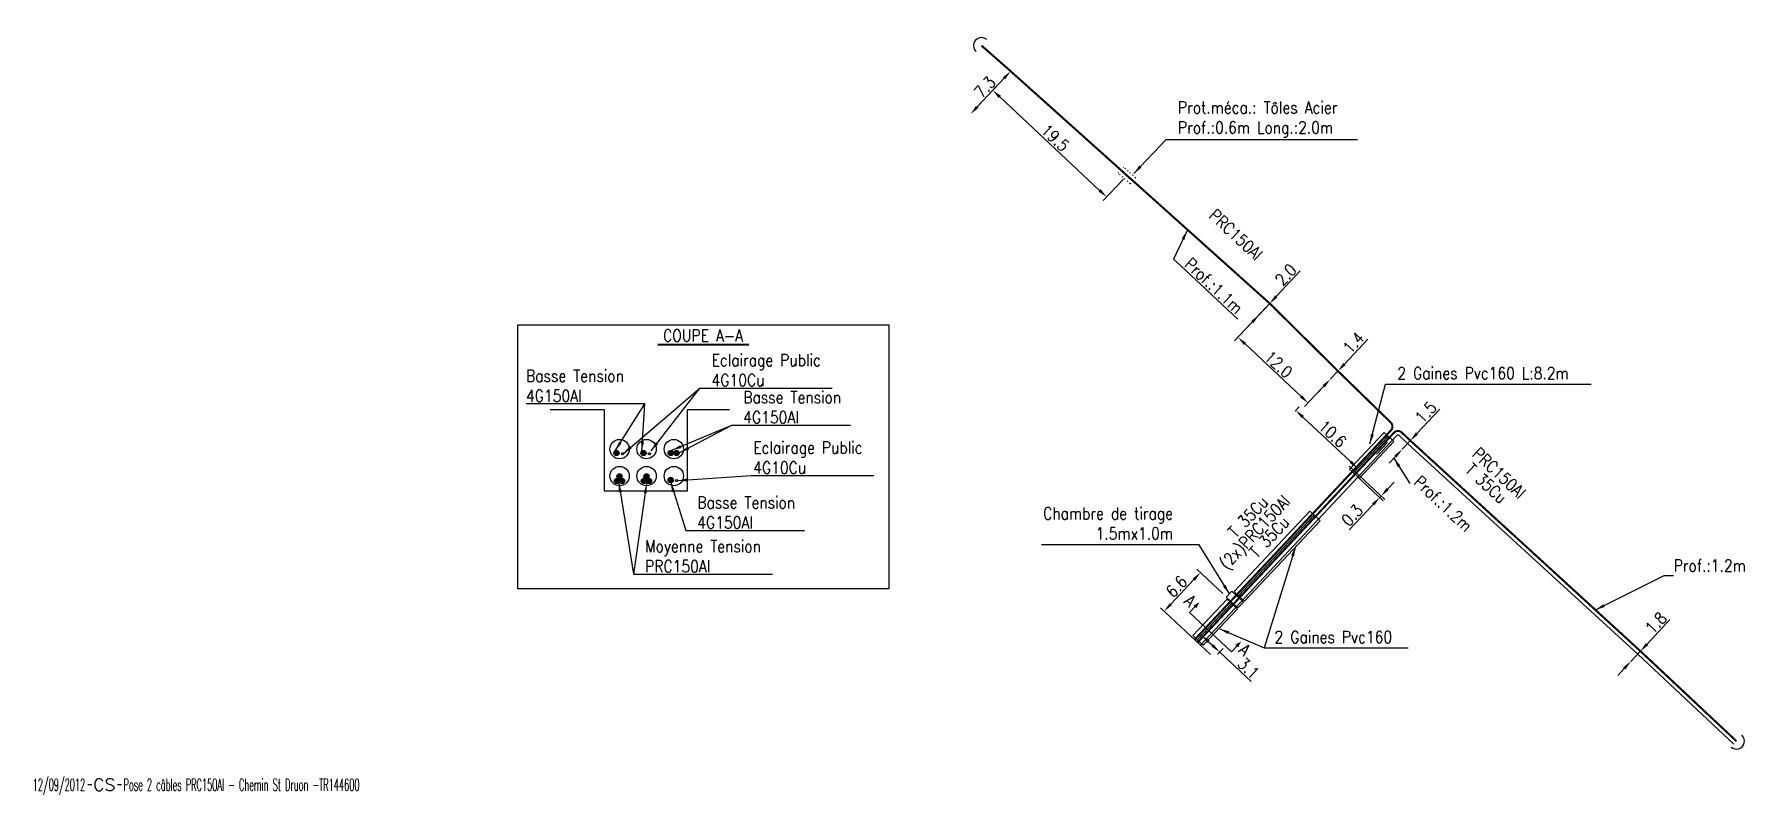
# Model space of a CAD drawing. Header units: millimetres. Extents: x 85000 to 86002, y 139000 to 139947.
# Drawn here: x 85013.2 to 85227.5, y 139511.8 to 139606.8 of the extents above; entities that cross this region are included whole.
import ezdxf
from ezdxf.enums import TextEntityAlignment as Align

# ---------------------------------------------------------------- set-up
doc = ezdxf.new("R2010")
doc.units = ezdxf.units.MM
doc.linetypes.add('DOT', pattern=[6.35, 0, -6.35])
doc.linetypes.add('E_ST_Cu', pattern=[2000, 1000, 1000])
doc.layers.get('0').update_dxf_attribs({"linetype": 'CONTINUOUS'})
doc.layers.get('DEFPOINTS').update_dxf_attribs({"linetype": 'CONTINUOUS'})
for name, color, linetype in [('B_100', 3, 'CONTINUOUS'), ('E_100', 3, 'CONTINUOUS'), ('M_130', 3, 'M_ST_15'), ('M_300', 7, 'CONTINUOUS'), ('M_310', 7, 'M_TERRE'), ('M_400', 7, 'CONTINUOUS'), ('M_420', 7, 'DOT'), ('M_910', 7, 'CONTINUOUS')]:
    doc.layers.add(name, color=color, linetype=linetype)
doc.styles.get("Standard").update_dxf_attribs({"font": 'romans.shx', "width": 0.85})
doc.linetypes.add('M_ST_15', pattern='A,5,-0.3,["XX",Standard,S=1,R=0,X=0,Y=-0.5],-2.5', length=7.8)
doc.linetypes.add('M_TERRE', pattern='A,3,-0.6,[1,EnerGIS.shx,S=0.15,R=0,X=0,Y=-0.65],-1.2', length=4.8)
doc.dimstyles.get("Standard").update_dxf_attribs({"dimtxt": 1.5, "dimasz": 1.2, "dimexe": 0.625, "dimexo": 0.625, "dimgap": 0.25, "dimtad": 1, "dimdec": 1, "dimzin": 0, "dimdsep": 46, "dimtxsty": 'Standard', "dimcen": -0.5, "dimadec": 0, "dimazin": 0, "dimtfac": 1, "dimtdec": 1, "dimtmove": 0, "dimatfit": 3, "dimfxl": 1, "dimtolj": 1, "dimtzin": 0, "dimarcsym": 0})

msp = doc.modelspace()

# ---------------------------------------------------------------- texts
at = {"layer": 'B_100', "linetype": 'Continuous', "char_height": 1.5, "attachment_point": 7}
for insert in [(85074.72, 139560.88), (85101.88, 139558.19), (85096.13, 139545.05)]:
    msp.add_mtext('Basse Tension\\P4G150Al', dxfattribs=dict(at, insert=insert))
at = {"layer": 'E_100', "linetype": 'Continuous', "char_height": 1.5, "attachment_point": 7}
for insert in [(85097.92, 139562.84), (85103.13, 139551.9)]:
    msp.add_mtext('Eclairage Public\\P4G10Cu', dxfattribs=dict(at, insert=insert))
at = {"layer": 'M_130', "linetype": 'Continuous', "width": 0.85}
for s, rotation, p in [('PRC150Al', 316.9053, (85163.47, 139581.76)), ('PRC150Al', 316.8715, (85196.38, 139551.97)), ('(2x)PRC150Al', 46.6408, (85165.9, 139544.51))]:
    msp.add_text(s, height=1.5, rotation=rotation, dxfattribs=at).set_placement(p, align=Align.MIDDLE)
at = {"layer": 'M_130', "linetype": 'Continuous', "char_height": 1.5, "attachment_point": 7}
for s, insert, rotation in [('\\PProf.:1.1m ', (85156.91, 139577.91), 316.8461), ('Prof.:1.2m ', (85185.58, 139550.68), 316.8402)]:
    msp.add_mtext(s, dxfattribs=dict(at, insert=insert, rotation=rotation))
at = {"layer": 'M_130', "linetype": 'Continuous', "char_height": 1.5}
for s, insert, attachment_point in [('Chambre de tirage\\P1.5mx1.0m', (85155.6, 139543.68), 9), ('Moyenne Tension\\PPRC150Al', (85089.61, 139539.57), 7), ('Prof.:1.2m ', (85218.2, 139539.65), 7)]:
    msp.add_mtext(s, dxfattribs=dict(at, insert=insert, attachment_point=attachment_point))
at = {"layer": 'M_310', "linetype": 'Continuous', "width": 0.85}
msp.add_text('COUPE A-A', height=1.5, dxfattribs=at).set_placement((85096.85, 139569.16), align=Align.MIDDLE)
for s, rotation, p in [('T 35Cu', 316.9053, (85194.76, 139550.68)), ('T 35Cu', 46.6408, (85164.99, 139546.5)), ('T 35Cu', 46.6408, (85167.65, 139543.98)), ('A', 316.7385, (85157.75, 139535.99)), ('A', 316.7385, (85164.59, 139529.87))]:
    msp.add_text(s, height=1.5, rotation=rotation, dxfattribs=at).set_placement(p, align=Align.MIDDLE)
at = {"layer": 'M_400', "linetype": 'Continuous', "char_height": 1.5, "attachment_point": 7}
for s, insert in [('2 Gaines Pvc160 L:8.2m', (85183.65, 139563.71)), ('2 Gaines Pvc160', (85168.3, 139530.73))]:
    msp.add_mtext(s, dxfattribs=dict(at, insert=insert))
at = {"layer": 'M_420', "linetype": 'Continuous', "insert": (85156.22, 139593.92), "char_height": 1.5, "attachment_point": 7}
msp.add_mtext('Prot.méca.: Tôles Acier\\PProf.:0.6m Long.:2.0m', dxfattribs=at)

# ---------------------------------------------------------------- blocks, each defined once
blk = doc.blocks.new('*D35')
at = {"layer": 'DEFPOINTS', "color": 0, "linetype": 'Continuous', "transparency": 16777216}
for p in [(85170.45, 139559.26), (85178.35, 139552.17), (85178.7, 139552.55)]:
    blk.add_point(p, dxfattribs=at)
at = {"layer": 'M_130', "color": 0, "linetype": 'Continuous', "lineweight": -2, "transparency": 16777216}
for p, q in [((85170.88, 139559.71), (85171.39, 139560.25)), ((85171.84, 139558.98), (85177.82, 139553.37)), ((85178.77, 139552.63), (85179.13, 139553.01))]:
    blk.add_line(p, q, dxfattribs=at)
at = {"layer": 'M_130', "color": 0, "linetype": 'Continuous', "transparency": 16777216}
for points in [[(85171.98, 139559.12), (85171.7, 139558.83), (85170.96, 139559.8)], [(85177.96, 139553.52), (85177.69, 139553.23), (85178.7, 139552.55)]]:
    blk.add_solid(points, dxfattribs=at)
at = {"layer": 'M_130', "color": 0, "linetype": 'Continuous', "transparency": 16777216, "insert": (85175.55, 139556.88), "char_height": 1.5, "attachment_point": 5, "rotation": 316.8715}
blk.add_mtext('\\A1;10.6', dxfattribs=at)
blk = doc.blocks.new('*D36')
at = {"layer": 'DEFPOINTS', "color": 0, "linetype": 'Continuous', "transparency": 16777216}
for p in [(85176.23, 139564.72), (85176.23, 139564.72), (85175.27, 139563.7)]:
    blk.add_point(p, dxfattribs=at)
at = {"layer": 'M_130', "color": 0, "linetype": 'Continuous', "lineweight": -2, "transparency": 16777216}
for p, q in [((85177.05, 139565.6), (85179.95, 139568.7)), ((85175.27, 139563.7), (85176.23, 139564.72)), ((85174.45, 139562.82), (85173.63, 139561.95))]:
    blk.add_line(p, q, dxfattribs=at)
at = {"layer": 'M_130', "color": 0, "linetype": 'Continuous', "transparency": 16777216}
for points in [[(85176.9, 139565.73), (85177.19, 139565.46), (85176.23, 139564.72)], [(85174.3, 139562.96), (85174.6, 139562.69), (85175.27, 139563.7)]]:
    blk.add_solid(points, dxfattribs=at)
at = {"layer": 'M_130', "color": 0, "linetype": 'Continuous', "transparency": 16777216, "insert": (85178.18, 139568.27), "char_height": 1.5, "attachment_point": 5, "rotation": 46.8715}
blk.add_mtext('\\A1;1.4', dxfattribs=at)
blk = doc.blocks.new('*D37')
at = {"layer": 'DEFPOINTS', "color": 0, "linetype": 'Continuous', "transparency": 16777216}
for p in [(85185.28, 139556.03), (85185.28, 139556.03), (85184.26, 139554.94)]:
    blk.add_point(p, dxfattribs=at)
at = {"layer": 'M_130', "color": 0, "linetype": 'Continuous', "lineweight": -2, "transparency": 16777216}
for p, q in [((85186.1, 139556.91), (85188.97, 139559.97)), ((85184.26, 139554.94), (85185.28, 139556.03)), ((85183.44, 139554.06), (85182.62, 139553.19))]:
    blk.add_line(p, q, dxfattribs=at)
at = {"layer": 'M_130', "color": 0, "linetype": 'Continuous', "transparency": 16777216}
for points in [[(85185.96, 139557.05), (85186.25, 139556.77), (85185.28, 139556.03)], [(85183.29, 139554.2), (85183.58, 139553.93), (85184.26, 139554.94)]]:
    blk.add_solid(points, dxfattribs=at)
at = {"layer": 'M_130', "color": 0, "linetype": 'Continuous', "transparency": 16777216, "insert": (85187.21, 139559.56), "char_height": 1.5, "attachment_point": 5, "rotation": 46.8715}
blk.add_mtext('\\A1;1.5', dxfattribs=at)
blk = doc.blocks.new('*D38')
at = {"layer": 'DEFPOINTS', "color": 0, "linetype": 'Continuous', "transparency": 16777216}
for p in [(85167.7, 139573.17), (85175.27, 139563.7), (85172.49, 139560.73)]:
    blk.add_point(p, dxfattribs=at)
at = {"layer": 'M_130', "color": 0, "linetype": 'Continuous', "lineweight": -2, "transparency": 16777216}
for p, q in [((85167.27, 139572.72), (85163.31, 139568.48)), ((85164.61, 139568.12), (85171.61, 139561.55)), ((85174.84, 139563.24), (85172.06, 139560.28))]:
    blk.add_line(p, q, dxfattribs=at)
at = {"layer": 'M_130', "color": 0, "linetype": 'Continuous', "transparency": 16777216}
for points in [[(85164.75, 139568.26), (85164.47, 139567.97), (85163.73, 139568.94)], [(85171.75, 139561.7), (85171.48, 139561.41), (85172.49, 139560.73)]]:
    blk.add_solid(points, dxfattribs=at)
at = {"layer": 'M_130', "color": 0, "linetype": 'Continuous', "transparency": 16777216, "insert": (85168.8, 139565.56), "char_height": 1.5, "attachment_point": 5, "rotation": 316.8715}
blk.add_mtext('\\A1;12.0', dxfattribs=at)
blk = doc.blocks.new('*D39')
at = {"layer": 'DEFPOINTS', "color": 0, "linetype": 'Continuous', "transparency": 16777216}
for p in [(85167.7, 139573.17), (85167.7, 139573.17), (85166.33, 139571.71)]:
    blk.add_point(p, dxfattribs=at)
at = {"layer": 'M_130', "color": 0, "linetype": 'Continuous', "lineweight": -2, "transparency": 16777216}
for p, q in [((85168.52, 139574.05), (85171.51, 139577.24)), ((85166.33, 139571.71), (85167.7, 139573.17)), ((85165.51, 139570.84), (85164.69, 139569.96))]:
    blk.add_line(p, q, dxfattribs=at)
at = {"layer": 'M_130', "color": 0, "linetype": 'Continuous', "transparency": 16777216}
for points in [[(85168.37, 139574.18), (85168.67, 139573.91), (85167.7, 139573.17)], [(85165.37, 139570.97), (85165.66, 139570.7), (85166.33, 139571.71)]]:
    blk.add_solid(points, dxfattribs=at)
at = {"layer": 'M_130', "color": 0, "linetype": 'Continuous', "transparency": 16777216, "insert": (85169.7, 139576.76), "char_height": 1.5, "attachment_point": 5, "rotation": 46.8715}
blk.add_mtext('\\A1;2.0', dxfattribs=at)
blk = doc.blocks.new('*D40')
at = {"layer": 'DEFPOINTS', "color": 0, "linetype": 'Continuous', "transparency": 16777216}
for p in [(85135.31, 139602.2), (85135.31, 139602.2), (85130.31, 139596.86)]:
    blk.add_point(p, dxfattribs=at)
at = {"layer": 'M_130', "color": 0, "linetype": 'Continuous', "lineweight": -2, "transparency": 16777216}
blk.add_line((85131.13, 139597.74), (85134.49, 139601.32), dxfattribs=at)
at = {"layer": 'M_130', "color": 0, "linetype": 'Continuous', "transparency": 16777216}
for points in [[(85134.34, 139601.46), (85134.64, 139601.19), (85135.31, 139602.2)], [(85130.98, 139597.87), (85131.28, 139597.6), (85130.31, 139596.86)]]:
    blk.add_solid(points, dxfattribs=at)
at = {"layer": 'M_130', "color": 0, "linetype": 'Continuous', "transparency": 16777216, "insert": (85132.08, 139600.21), "char_height": 1.5, "attachment_point": 5, "rotation": 46.8715}
blk.add_mtext('\\A1;7.3', dxfattribs=at)
blk = doc.blocks.new('*D41')
at = {"layer": 'DEFPOINTS', "color": 0, "linetype": 'Continuous', "transparency": 16777216}
for p in [(85130.31, 139596.86), (85149.83, 139589.17), (85147.31, 139586.48)]:
    blk.add_point(p, dxfattribs=at)
at = {"layer": 'M_420', "color": 0, "linetype": 'Continuous', "lineweight": -2, "transparency": 16777216}
for p, q in [((85130.74, 139597.32), (85133.5, 139600.27)), ((85133.95, 139598.99), (85146.43, 139587.3)), ((85149.4, 139588.72), (85146.88, 139586.02))]:
    blk.add_line(p, q, dxfattribs=at)
at = {"layer": 'M_420', "color": 0, "linetype": 'Continuous', "transparency": 16777216}
for points in [[(85134.09, 139599.14), (85133.81, 139598.84), (85133.07, 139599.81)], [(85146.57, 139587.45), (85146.29, 139587.15), (85147.31, 139586.48)]]:
    blk.add_solid(points, dxfattribs=at)
at = {"layer": 'M_420', "color": 0, "linetype": 'Continuous', "transparency": 16777216, "insert": (85140.87, 139593.88), "char_height": 1.5, "attachment_point": 5, "rotation": 316.8715}
blk.add_mtext('\\A1;19.5', dxfattribs=at)
blk = doc.blocks.new('M_300_02')
at = {"color": 0, "linetype": 'Continuous'}
blk.add_arc((0, 0), 1, 270, 90, dxfattribs=at)
at = {"color": 0, "linetype": 'Continuous', "width": 0.75, "flags": 3}
for tag, p in [('DEF_LEG', (0, -5)), ('DEF_COUP', (0, -7.5)), ('DEF_TYPE', (0, -10))]:
    blk.add_attdef(tag, text='', height=1.2, dxfattribs=at).set_placement(p, align=Align.MIDDLE)
blk = doc.blocks.new('*D43')
at = {"layer": 'DEFPOINTS', "color": 0, "linetype": 'Continuous', "transparency": 16777216}
for p in [(85158.49, 139530.98), (85159.18, 139531.71), (85160.76, 139528.86)]:
    blk.add_point(p, dxfattribs=at)
at = {"layer": 'M_130', "color": 0, "linetype": 'Continuous', "lineweight": -2, "transparency": 16777216}
for p, q in [((85158.92, 139531.44), (85159.61, 139532.17)), ((85160.06, 139530.89), (85160.57, 139530.41)), ((85161.18, 139529.32), (85161.87, 139530.05)), ((85161.44, 139529.59), (85165.39, 139525.9))]:
    blk.add_line(p, q, dxfattribs=at)
at = {"layer": 'M_130', "color": 0, "linetype": 'Continuous', "transparency": 16777216}
for points in [[(85160.19, 139531.04), (85159.92, 139530.75), (85159.18, 139531.71)], [(85160.7, 139530.56), (85160.43, 139530.27), (85161.44, 139529.59)]]:
    blk.add_solid(points, dxfattribs=at)
at = {"layer": 'M_130', "color": 0, "linetype": 'Continuous', "transparency": 16777216, "insert": (85165.05, 139527.58), "char_height": 1.5, "attachment_point": 5, "rotation": 316.8715}
blk.add_mtext('\\A1;3.1', dxfattribs=at)
blk = doc.blocks.new('*D44')
at = {"layer": 'DEFPOINTS', "color": 0, "linetype": 'Continuous', "transparency": 16777216}
for p in [(85159.02, 139539.53), (85162.27, 139536.48), (85160.76, 139528.86)]:
    blk.add_point(p, dxfattribs=at)
at = {"layer": 'M_130', "color": 0, "linetype": 'Continuous', "lineweight": -2, "transparency": 16777216}
for p, q in [((85155.33, 139535.58), (85158.2, 139538.65)), ((85161.82, 139536.91), (85158.57, 139539.95)), ((85160.3, 139529.29), (85154.06, 139535.14))]:
    blk.add_line(p, q, dxfattribs=at)
at = {"layer": 'M_130', "color": 0, "linetype": 'Continuous', "transparency": 16777216}
for points in [[(85158.06, 139538.79), (85158.35, 139538.51), (85159.02, 139539.53)], [(85155.19, 139535.72), (85155.48, 139535.45), (85154.51, 139534.71)]]:
    blk.add_solid(points, dxfattribs=at)
at = {"layer": 'M_130', "color": 0, "linetype": 'Continuous', "transparency": 16777216, "insert": (85156.04, 139537.8), "char_height": 1.5, "attachment_point": 5, "rotation": 46.8715}
blk.add_mtext('\\A1;6.6', dxfattribs=at)
blk = doc.blocks.new('*D45')
at = {"layer": 'DEFPOINTS', "color": 0, "linetype": 'Continuous', "transparency": 16777216}
for p in [(85212.85, 139528.44), (85214.05, 139529.71), (85214.05, 139529.71)]:
    blk.add_point(p, dxfattribs=at)
at = {"layer": 'M_130', "color": 0, "linetype": 'Continuous', "lineweight": -2, "transparency": 16777216}
for p, q in [((85214.87, 139530.59), (85217.73, 139533.65)), ((85212.85, 139528.44), (85214.05, 139529.71)), ((85212.03, 139527.56), (85211.21, 139526.68))]:
    blk.add_line(p, q, dxfattribs=at)
at = {"layer": 'M_130', "color": 0, "linetype": 'Continuous', "transparency": 16777216}
for points in [[(85214.72, 139530.73), (85215.01, 139530.45), (85214.05, 139529.71)], [(85211.88, 139527.7), (85212.18, 139527.42), (85212.85, 139528.44)]]:
    blk.add_solid(points, dxfattribs=at)
at = {"layer": 'M_130', "color": 0, "linetype": 'Continuous', "transparency": 16777216, "insert": (85215.98, 139533.24), "char_height": 1.5, "attachment_point": 5, "rotation": 46.8715}
blk.add_mtext('\\A1;1.8', dxfattribs=at)
blk = doc.blocks.new('GIS_MODF')
at = {"color": 0, "linetype": 'Continuous', "flags": 128}
for points in [[(-2.18, -0.01), (-1.68, -0.01)], [(1.52, -0.01), (2.02, -0.01)]]:
    blk.add_lwpolyline(points, dxfattribs=at)
at = {"color": 0, "linetype": 'Continuous', "width": 0.5}
blk.add_attdef('DATE', text='', height=1.5, dxfattribs=at).set_placement((-2.5, -0.8), align=Align.RIGHT)
at = {"color": 0, "linetype": 'Continuous', "width": 1.771291}
blk.add_attdef('USER', text='', height=1.5, dxfattribs=at).set_placement((-1.51, -0.8), (1.28, -0.8), align=Align.FIT)
at = {"color": 0, "linetype": 'Continuous', "width": 0.5}
blk.add_attdef('DESC', (2.29, -0.8), '', height=1.5, dxfattribs=at)
blk = doc.blocks.new('*D46')
at = {"layer": 'DEFPOINTS', "color": 0, "linetype": 'Continuous', "transparency": 16777216}
for p in [(85177.17, 139553.28), (85178.18, 139551.99), (85181.62, 139549.1)]:
    blk.add_point(p, dxfattribs=at)
at = {"layer": 'M_400', "color": 0, "linetype": 'Continuous', "lineweight": -2, "transparency": 16777216}
for p, q in [((85177.63, 139552.85), (85182.08, 139548.67)), ((85178.63, 139551.56), (85181.9, 139548.49)), ((85182.44, 139549.97), (85183.26, 139550.85)), ((85180.63, 139548.04), (85177.63, 139544.86)), ((85181.62, 139549.1), (85181.45, 139548.92))]:
    blk.add_line(p, q, dxfattribs=at)
at = {"layer": 'M_400', "color": 0, "linetype": 'Continuous', "transparency": 16777216}
for points in [[(85182.3, 139550.11), (85182.59, 139549.84), (85181.62, 139549.1)], [(85180.48, 139548.18), (85180.77, 139547.91), (85181.45, 139548.92)]]:
    blk.add_solid(points, dxfattribs=at)
at = {"layer": 'M_400', "color": 0, "linetype": 'Continuous', "transparency": 16777216, "insert": (85177.99, 139546.7), "char_height": 1.5, "attachment_point": 5, "rotation": 46.787}
blk.add_mtext('\\A1;0.3', dxfattribs=at)

# ---------------------------------------------------------------- dimensions: what is measured, and where the dimension line sits
at = {"layer": 'M_130', "linetype": 'Continuous'}
for base, p1, p2, angle, picture, middle in [((85135.31, 139602.2), (85130.31, 139596.86), (85135.31, 139602.2), 46.8715, '*D40', (85132.81, 139599.53)), ((85167.7, 139573.17), (85166.33, 139571.71), (85167.7, 139573.17), 46.8715, '*D39', (85170.42, 139576.08)), ((85172.49, 139560.73), (85167.7, 139573.17), (85175.27, 139563.7), 316.8715, '*D38', (85168.11, 139564.83)), ((85176.23, 139564.72), (85175.27, 139563.7), (85176.23, 139564.72), 46.8715, '*D36', (85178.91, 139567.59)), ((85178.7, 139552.55), (85170.45, 139559.26), (85178.35, 139552.17), 316.8715, '*D35', (85174.86, 139556.15)), ((85185.28, 139556.03), (85184.26, 139554.94), (85185.28, 139556.03), 46.8715, '*D37', (85187.94, 139558.88)), ((85159.02, 139539.53), (85160.76, 139528.86), (85162.27, 139536.48), 46.8715, '*D44', (85156.77, 139537.12)), ((85214.05, 139529.71), (85212.85, 139528.44), (85214.05, 139529.71), 46.8715, '*D45', (85216.71, 139532.56)), ((85159.18, 139531.71), (85160.76, 139528.86), (85158.49, 139530.98), 136.8715, '*D43', (85164.37, 139526.86))]:
    dim = msp.add_linear_dim(base=base, p1=p1, p2=p2, angle=angle, dimstyle='Standard', dxfattribs=at)
    dim.commit()
    dim.dimension.update_dxf_attribs({"geometry": picture, "text_midpoint": middle, "dimtype": 160})
at = {"layer": 'M_400', "linetype": 'Continuous'}
dim = msp.add_linear_dim(base=(85181.6195, 139549.1), p1=(85178.1753, 139551.9927), p2=(85177.1741, 139553.2764), angle=226.787, dimstyle='Standard', dxfattribs=at)
dim.commit()
dim.dimension.update_dxf_attribs({"geometry": '*D46', "text_midpoint": (85178.7193, 139546.0129), "dimtype": 160})
at = {"layer": 'M_420', "linetype": 'Continuous'}
dim = msp.add_linear_dim(base=(85147.31, 139586.48), p1=(85130.31, 139596.86), p2=(85149.83, 139589.17), angle=316.8715, dimstyle='Standard', dxfattribs=at)
dim.commit()
dim.dimension.update_dxf_attribs({"geometry": '*D41', "text_midpoint": (85140.19, 139593.15), "dimtype": 160})

# ---------------------------------------------------------------- hatches: boundary and pattern name
at = {"layer": 'B_100', "linetype": 'E_ST_Cu'}
h = msp.add_hatch(dxfattribs=at)
h.set_pattern_fill('ANSI31', color=256, scale=0.015, style=0)
h.set_pattern_definition([(45, (-42665.12082, -69716.192646), (-0.033675960454, 0.033675960454), [])])
h.paths.add_polyline_path([(85086.36, 139554.48, 1), (85085.71, 139554.48, 1)])
h.dxf.unprotected_set("ltscale", 0)
h = msp.add_hatch(dxfattribs=at)
h.set_pattern_fill('ANSI31', color=256, scale=0.015, style=0)
h.set_pattern_definition([(45, (-42661.750214, -69716.192646), (-0.033675960454, 0.033675960454), [])])
h.paths.add_polyline_path([(85089.73, 139554.48, 1), (85089.08, 139554.48, 1)])
h.dxf.unprotected_set("ltscale", 0)
h = msp.add_hatch(dxfattribs=at)
h.set_pattern_fill('ANSI31', color=256, scale=0.015, style=0)
h.set_pattern_definition([(45, (-42658.340413, -69716.192646), (-0.033675960454, 0.033675960454), [])])
h.paths.add_polyline_path([(85093.14, 139554.48, 1), (85092.49, 139554.48, 1)])
h.dxf.unprotected_set("ltscale", 0)
h = msp.add_hatch(dxfattribs=at)
h.set_pattern_fill('ANSI31', color=256, scale=0.015, style=0)
h.set_pattern_definition([(45, (-42657.613593, -69716.192646), (-0.033675960454, 0.033675960454), [])])
h.paths.add_polyline_path([(85093.86, 139554.48, 1), (85093.21, 139554.48, 1)])
h.dxf.unprotected_set("ltscale", 0)
h = msp.add_hatch(dxfattribs=at)
h.set_pattern_fill('ANSI31', color=256, scale=0.015, style=0)
h.set_pattern_definition([(45, (-42658.340413, -69719.561013), (-0.033675960454, 0.033675960454), [])])
h.paths.add_polyline_path([(85093.14, 139551.11, 1), (85092.49, 139551.11, 1)])
h.dxf.unprotected_set("ltscale", 0)
at = {"layer": 'M_130', "linetype": 'E_ST_Cu'}
h = msp.add_hatch(color=256, dxfattribs=at)
h.paths.add_polyline_path([(85086.41, 139550.98, 1), (85085.76, 139550.98, 1)])
h.paths.add_polyline_path([(85086.07, 139551.56, 1), (85086.73, 139551.56, 1)])
h.paths.add_polyline_path([(85086.41, 139550.98, 1), (85087.06, 139550.98, 1)])
h = msp.add_hatch(color=256, dxfattribs=at)
h.paths.add_polyline_path([(85090.1, 139551.56, 1), (85089.44, 139551.56, 1)])
h.paths.add_polyline_path([(85090.43, 139550.98, 1), (85089.78, 139550.98, 1)])
h.paths.add_polyline_path([(85089.78, 139550.98, 1), (85089.13, 139550.98, 1)])

# ---------------------------------------------------------------- linework, layer by layer
msp.add_lwpolyline([(85073.71, 139570.52), (85120.07, 139570.52), (85120.07, 139537.5), (85073.71, 139537.5)], close=True)
at = {"linetype": 'E_ST_Cu', "const_width": 0.25, "flags": 128}
msp.add_lwpolyline([(85091.18, 139568.04), (85102.6, 139568.04)], dxfattribs=at)
at = {"linetype": 'Continuous', "flags": 128}
for points in [[(85077.73, 139559.92), (85084.48, 139559.92), (85084.48, 139549.76), (85094.9, 139549.76), (85094.9, 139559.92), (85100.14, 139559.92)], [(85163.57, 139530.34), (85162.9, 139529.62), (85157.68, 139534.53), (85158.35, 139535.24)]]:
    msp.add_lwpolyline(points, dxfattribs=at)
for points in [[(85158.35, 139535.24, 0.5, 0, 0), (85158.9, 139535.83, 0, 0, 0)], [(85163.57, 139530.34, 0.5, 0, 0), (85164.13, 139530.93, 0, 0, 0)]]:
    msp.add_lwpolyline(points, format="xyseb", dxfattribs=at)
at = {"linetype": 'Continuous'}
for centre in [(85086.42, 139554.97), (85089.79, 139554.97), (85093.2, 139554.97), (85086.42, 139551.6), (85089.79, 139551.6), (85093.2, 139551.6)]:
    msp.add_circle(centre, 1.21, dxfattribs=at)
at = {"layer": 'B_100', "linetype": 'Continuous'}
for centre in [(85086.03, 139554.48), (85089.4, 139554.48), (85092.81, 139554.48), (85093.54, 139554.48), (85092.81, 139551.11)]:
    msp.add_circle(centre, 0.325, dxfattribs=at)
at = {"layer": 'E_100', "linetype": 'Continuous'}
for centre in [(85086.77, 139554.39), (85090.14, 139554.39), (85093.55, 139551.03)]:
    msp.add_circle(centre, 0.129, dxfattribs=at)
at = {"layer": 'M_130', "linetype": 'M_ST_15', "const_width": 0.25}
msp.add_lwpolyline([(85131.67, 139605.4), (85134.06, 139603.3), (85135.31, 139602.2), (85149.09, 139589.85), (85149.83, 139589.17), (85150.58, 139588.52), (85167.7, 139573.17), (85176.23, 139564.72), (85182.82, 139558.3, -0.414408), (85182.85, 139557.31), (85158.31, 139531.15)], format="xyb", dxfattribs=at)
at = {"layer": 'M_130', "linetype": 'M_ST_15'}
msp.add_lwpolyline([(85226.05, 139518.46, 0.25, 0.25, 0), (85214.05, 139529.71, 0.25, 0.25, 0), (85185.28, 139556.03, 0.25, 0.25, 0), (85184.21, 139557.04, 0.25, 0.25, 0.414214), (85183.22, 139557.01, 0.25, 0.25, 0), (85158.68, 139530.81, 0, 0, 0)], format="xyseb", dxfattribs=at)
at = {"layer": 'M_130', "linetype": 'Continuous'}
msp.add_lwpolyline([(85162.27, 139536.48), (85162.96, 139537.21), (85164.42, 139535.84), (85163.73, 139535.11)], close=True, dxfattribs=at)
for centre in [(85086.4, 139551.56), (85089.77, 139551.56), (85086.08, 139550.98), (85086.73, 139550.98), (85089.45, 139550.98), (85090.1, 139550.98)]:
    msp.add_circle(centre, 0.325, dxfattribs=at)
at = {"layer": 'M_310', "linetype": 'M_TERRE'}
msp.add_lwpolyline([(85225.7, 139518.1), (85213.71, 139529.35), (85184.94, 139555.67), (85183.86, 139556.68, 0.414214), (85183.58, 139556.67), (85159.04, 139530.47)], format="xyb", dxfattribs=at)
at = {"layer": 'M_310', "flags": 128}
msp.add_lwpolyline([(85182.42, 139555.8), (85181.06, 139554.34)], dxfattribs=at)
at = {"layer": 'M_400', "color": 7}
for p, q in [((85181.99, 139557.06), (85177.67, 139552.47)), ((85182.49, 139556.59), (85178.18, 139551.99)), ((85182.72, 139556.38), (85178.4, 139551.78)), ((85183.22, 139555.9), (85178.9, 139551.31)), ((85181.99, 139557.06), (85182.35, 139556.72)), ((85182.72, 139556.38), (85182.35, 139556.72)), ((85182.49, 139556.59), (85182.86, 139556.24)), ((85183.22, 139555.9), (85182.86, 139556.24)), ((85177.67, 139552.47), (85178.04, 139552.12)), ((85178.4, 139551.78), (85178.04, 139552.12)), ((85178.18, 139551.99), (85178.54, 139551.65)), ((85178.9, 139551.31), (85178.54, 139551.65)), ((85172.71, 139547.22), (85163.26, 139537.15)), ((85172.71, 139547.22), (85173.08, 139546.88)), ((85173.26, 139546.71), (85163.8, 139536.64)), ((85173.44, 139546.53), (85163.98, 139536.47)), ((85173.99, 139546.02), (85164.53, 139535.96)), ((85173.44, 139546.53), (85173.08, 139546.88)), ((85173.26, 139546.71), (85173.62, 139546.37)), ((85173.99, 139546.02), (85173.62, 139546.37)), ((85163.26, 139537.15), (85163.62, 139536.81)), ((85163.98, 139536.47), (85163.62, 139536.81)), ((85163.8, 139536.64), (85164.16, 139536.3)), ((85162.37, 139536.2), (85158.09, 139531.65)), ((85162.92, 139535.69), (85158.64, 139531.13)), ((85163.1, 139535.51), (85158.82, 139530.96)), ((85163.65, 139535), (85159.37, 139530.45)), ((85162.37, 139536.2), (85162.74, 139535.86)), ((85163.1, 139535.51), (85162.74, 139535.86)), ((85162.92, 139535.69), (85163.28, 139535.34)), ((85163.65, 139535), (85163.28, 139535.34)), ((85164.53, 139535.96), (85164.16, 139536.3)), ((85158.09, 139531.65), (85158.46, 139531.31)), ((85158.82, 139530.96), (85158.46, 139531.31)), ((85158.64, 139531.13), (85159, 139530.79)), ((85159.37, 139530.45), (85159, 139530.79))]:
    msp.add_line(p, q, dxfattribs=at)
at = {"layer": 'M_420', "color": 7, "ltscale": 0.05}
for p, q in [((85149.43, 139590.22), (85149.09, 139589.85)), ((85150.92, 139588.89), (85149.43, 139590.22)), ((85148.76, 139589.48), (85149.09, 139589.85)), ((85150.25, 139588.14), (85148.76, 139589.48)), ((85150.25, 139588.14), (85150.58, 139588.52)), ((85150.92, 139588.89), (85150.58, 139588.52))]:
    msp.add_line(p, q, dxfattribs=at)

# ---------------------------------------------------------------- block references
at = {"layer": 'M_300'}
for p, rotation in [((85131.67, 139605.4), 138.1218862255567), ((85226.05, 139518.46), 317.5421452244383)]:
    msp.add_blockref('M_300_02', p, dxfattribs=dict(at, rotation=rotation))
at = {"layer": 'M_910', "linetype": 'Continuous'}
ref = msp.add_blockref('GIS_MODF', (85022.11, 139513.07), dxfattribs=at)
ref.add_attrib('DATE', '12/09/2012', dxfattribs={"layer": '0', "color": 0, "linetype": 'Continuous', "height": 1.5, "width": 0.5}).set_placement((85019.61, 139512.27), align=Align.RIGHT)
ref.add_attrib('USER', 'CS', dxfattribs={"layer": '0', "color": 0, "linetype": 'Continuous', "height": 1.5, "width": 1.025485}).set_placement((85020.6, 139512.27), (85023.38, 139512.27), align=Align.FIT)
ref.add_attrib('DESC', 'Pose 2 câbles PRC150Al - Chemin St Druon -TR144600', (85024.4, 139512.27), dxfattribs={"layer": '0', "color": 0, "linetype": 'Continuous', "height": 1.5, "width": 0.5})

msp.set_redraw_order([(e.dxf.handle, doc.entitydb.next_handle()) for e in msp.query("TEXT MTEXT ATTDEF DIMENSION ARC_DIMENSION")])  # texts and dimensions are drawn at this point

# ---------------------------------------------------------------- leaders
at = {"layer": 'B_100', "linetype": 'Continuous', "annotation_type": 0, "has_hookline": 1, "text_width": 13.42}
for points, hookline_direction in [([(85085.86, 139554.76), (85089.59, 139560.63), (85088.39, 139560.63)], 1), ([(85093.97, 139554.55), (85100.43, 139557.94), (85101.63, 139557.94)], 0), ([(85092.81, 139550.79), (85094.68, 139544.8), (85095.88, 139544.8)], 0)]:
    msp.add_leader(points, dimstyle='Standard', dxfattribs=dict(at, hookline_direction=hookline_direction))
at = {"layer": 'E_100', "linetype": 'Continuous'}
msp.add_leader([(85086.9, 139554.43), (85096.47, 139562.59)], dimstyle='Standard', dxfattribs=at)
at = {"layer": 'E_100', "linetype": 'Continuous', "annotation_type": 0, "has_hookline": 1, "hookline_direction": 0, "text_width": 15.06}
for points in [[(85090.35, 139554.76), (85096.47, 139562.59), (85097.67, 139562.59)], [(85093.68, 139551.03), (85102.88, 139551.65)]]:
    msp.add_leader(points, dimstyle='Standard', dxfattribs=at)
at = {"layer": 'M_130', "linetype": 'Continuous', "annotation_type": 0, "has_hookline": 1, "hookline_direction": 0, "text_width": 9.53, "horizontal_direction": (0.729519, -0.683961, 0)}
msp.add_leader([(85157.37, 139582.28), (85155.68, 139578.72), (85156.56, 139577.9)], dimstyle='Standard', dxfattribs=at)
at = {"layer": 'M_130', "linetype": 'Continuous'}
for points in [[(85089.2, 139554.73), (85089.59, 139560.63)], [(85092.96, 139554.82), (85100.43, 139557.94)], [(85089.8, 139550.65), (85088.16, 139539.32)]]:
    msp.add_leader(points, dimstyle='Standard', dxfattribs=at)
for points in [[(85183.22, 139553.83), (85185.23, 139550.67)], [(85208.42, 139534.87), (85216.99, 139539.17), (85218.19, 139539.17)]]:
    msp.add_leader(points, dimstyle='Standard', override={"dimclrd": 256}, dxfattribs=at)
at = {"layer": 'M_130', "linetype": 'Continuous', "annotation_type": 0, "has_hookline": 1}
for points, hookline_direction, text_width in [([(85086.32, 139550.76), (85088.16, 139539.32), (85089.36, 139539.32)], 0, 15.91), ([(85162.65, 139536.88), (85158.87, 139542.99), (85157.67, 139542.99)], 1, 18.27)]:
    msp.add_leader(points, dimstyle='Standard', dxfattribs=dict(at, hookline_direction=hookline_direction, text_width=text_width))
at = {"layer": 'M_400', "linetype": 'Continuous', "annotation_type": 0, "has_hookline": 1, "hookline_direction": 0}
for points, text_width in [([(85180.23, 139555.64), (85182.16, 139563.08), (85183.36, 139563.08)], 24.29), ([(85161.44, 139532.5), (85167, 139530.11), (85168.2, 139530.11)], 16.57)]:
    msp.add_leader(points, dimstyle='Standard', dxfattribs=dict(at, text_width=text_width))
at = {"layer": 'M_400', "linetype": 'Continuous'}
msp.add_leader([(85170.92, 139542.77), (85167, 139530.11)], dimstyle='Standard', dxfattribs=at)
at = {"layer": 'M_420', "linetype": 'Continuous', "annotation_type": 0, "has_hookline": 1, "hookline_direction": 0, "text_width": 22.46}
msp.add_leader([(85150.71, 139589.42), (85154.77, 139593.67), (85155.97, 139593.67)], dimstyle='Standard', dxfattribs=at)

doc.saveas('drawing.dxf')
